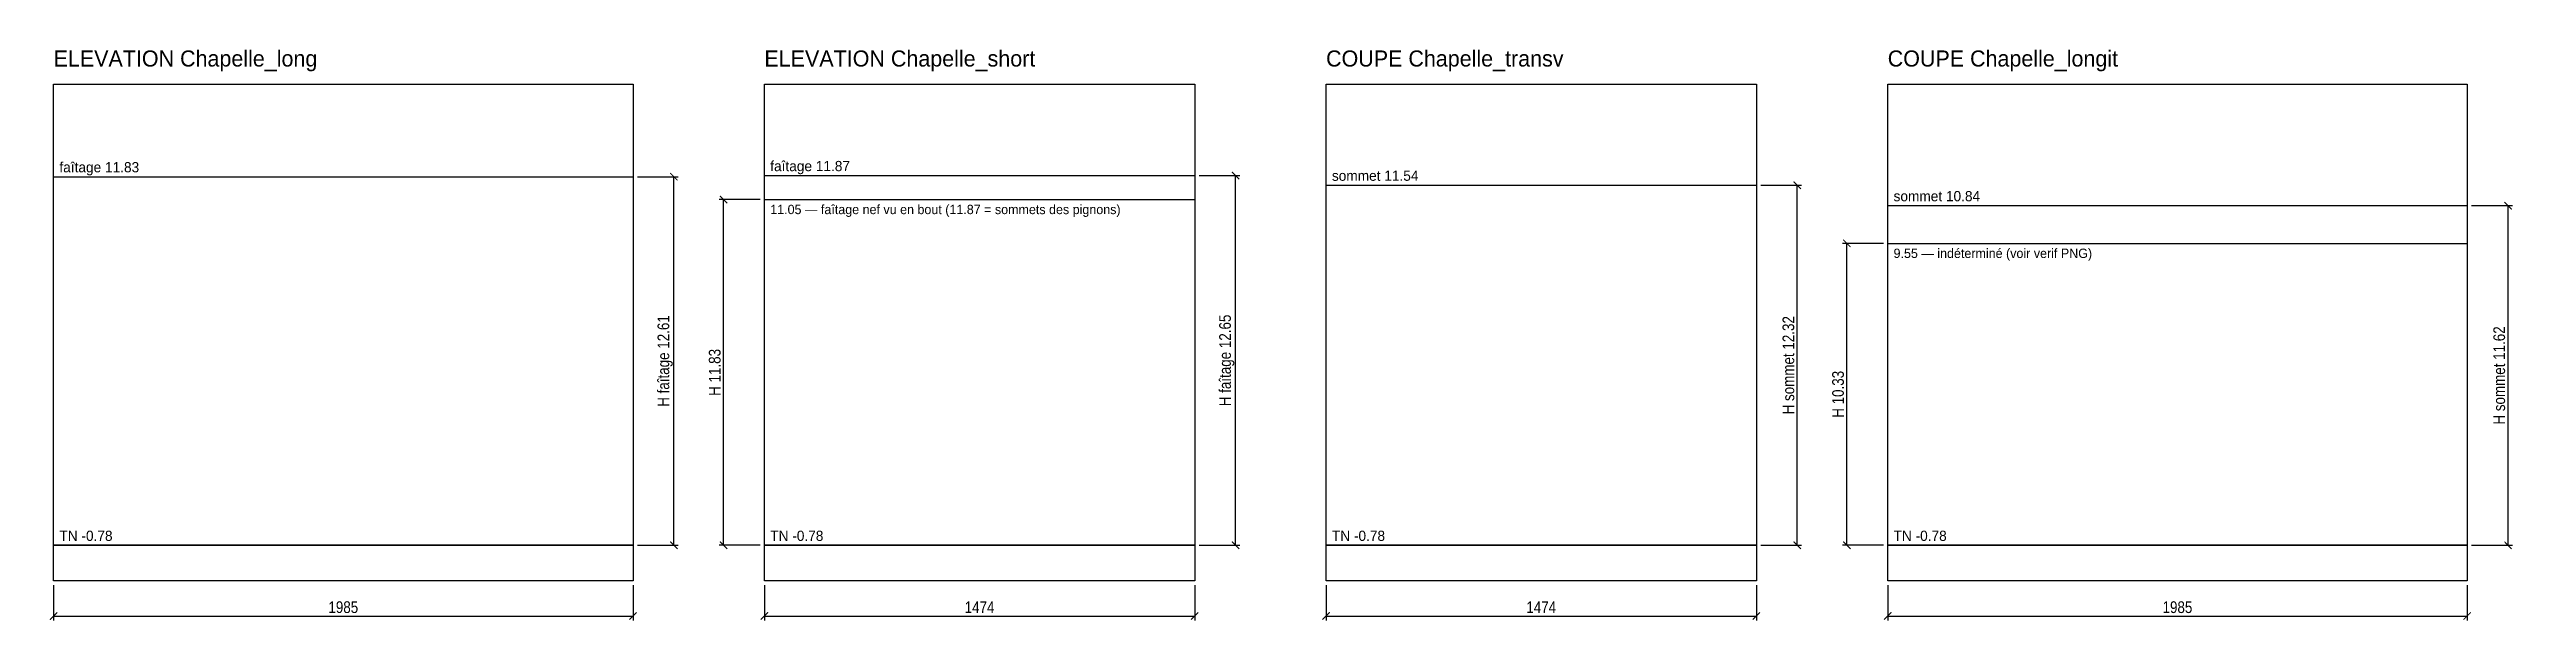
# Model space of a CAD drawing. Header units: metres. Extents: x -5 to 661, y -8 to 16.
# Drawn here: x 486.7 to 571.6, y -3.4 to 16.2 of the extents above; entities that cross this region are included whole.
import ezdxf

# ---------------------------------------------------------------- set-up
doc = ezdxf.new("R2010")
doc.units = ezdxf.units.M
for name, color, linetype in [('COUPE-Chapelle_longit', 5, 'Continuous'), ('COUPE-Chapelle_transv', 5, 'Continuous'), ('ELEV-Chapelle_long', 7, 'Continuous'), ('ELEV-Chapelle_short', 7, 'Continuous'), ('LIGNES-NIVEAU', 4, 'Continuous'), ('MESURES', 1, 'Continuous'), ('TITRES', 7, 'Continuous')]:
    doc.layers.add(name, color=color, linetype=linetype)
doc.styles.add('OpenSansCondensed-Light', font='OpenSansCondensed-Light.ttf')
doc.dimstyles.new('EZDXF', dxfattribs={"dimtxt": 0.25, "dimasz": 0.175, "dimexe": 0.375, "dimexo": 0.125, "dimgap": 0.1, "dimtad": 1, "dimlfac": 100, "dimzin": 12, "dimdsep": 46, "dimtxsty": 'OpenSansCondensed-Light', "dimblk": 'ARCHTICK', "dimcen": 2.5, "dimazin": 3, "dimtfac": 0.5, "dimtmove": 2, "dimatfit": 3})
picture_1 = doc.add_image_def('image13.png', size_in_pixel=(1389, 1190))
picture_2 = doc.add_image_def('image14.png', size_in_pixel=(1031, 1190))
picture_3 = doc.add_image_def('image15.png', size_in_pixel=(1031, 1190))
picture_4 = doc.add_image_def('image16.png', size_in_pixel=(1389, 1190))

msp = doc.modelspace()

# ---------------------------------------------------------------- texts
at = {"layer": 'LIGNES-NIVEAU'}
for s, height, p in [('faîtage 11.83', 0.35, (487.07, 11.98)), ('faîtage 11.87', 0.35, (511.42, 12.02)), ('sommet 11.54', 0.35, (530.66, 11.69)), ('sommet 10.84', 0.35, (549.9, 10.99)), ('11.05 — faîtage nef vu en bout (11.87 = sommets des pignons)', 0.32, (511.42, 10.55)), ('9.55 — indéterminé (voir verif PNG)', 0.32, (549.9, 9.05)), ('TN -0.78', 0.35, (487.07, -0.63)), ('TN -0.78', 0.35, (511.42, -0.63)), ('TN -0.78', 0.35, (530.66, -0.63)), ('TN -0.78', 0.35, (549.9, -0.63))]:
    msp.add_text(s, height=height, dxfattribs=at).set_placement(p)
at = {"layer": 'TITRES'}
for s, p in [('ELEVATION Chapelle_long', (486.87, 15.6)), ('ELEVATION Chapelle_short', (511.22, 15.6)), ('COUPE Chapelle_transv', (530.46, 15.6)), ('COUPE Chapelle_longit', (549.7, 15.6))]:
    msp.add_text(s, height=0.55, dxfattribs=at).set_placement(p)

# ---------------------------------------------------------------- blocks, each defined once
blk = doc.blocks.new('_ARCHTICK')
at = {"color": 0, "linetype": 'BYBLOCK', "const_width": 0.15}
blk.add_lwpolyline([(-0.5, -0.5), (0.5, 0.5)], dxfattribs=at)

# ---------------------------------------------------------------- dimensions: what is measured, and where the dimension line sits
at = {"layer": 'MESURES'}
for base, p1, p2, text in [((508.12, -0.78), (506.72, -0.78), (506.72, 11.83), 'H faîtage 12.61'), ((527.36, -0.78), (525.96, -0.78), (525.96, 11.87), 'H faîtage 12.65'), ((509.82, -0.78), (511.22, -0.78), (511.22, 11.05), 'H 11.83'), ((546.6, -0.78), (545.2, -0.78), (545.2, 11.54), 'H sommet 12.32'), ((570.95, -0.78), (569.55, -0.78), (569.55, 10.84), 'H sommet 11.62'), ((548.3, -0.78), (549.7, -0.78), (549.7, 9.55), 'H 10.33')]:
    msp.add_linear_dim(base=base, p1=p1, p2=p2, angle=90, text=text, dimstyle='EZDXF', override={"dimtxt": 0.4, "dimasz": 0.25, "dimexe": 0.15, "dimexo": 0.15, "dimdec": 2}, dxfattribs=at).render()
for base, p1, p2 in [((486.87, -3.2), (486.87, -2), (506.72, -2)), ((511.22, -3.2), (511.22, -2), (525.96, -2)), ((530.46, -3.2), (530.46, -2), (545.2, -2)), ((549.7, -3.2), (549.7, -2), (569.55, -2))]:
    msp.add_linear_dim(base=base, p1=p1, p2=p2, dimstyle='EZDXF', override={"dimtxt": 0.4, "dimasz": 0.25, "dimexe": 0.15, "dimexo": 0.15, "dimdec": 2}, dxfattribs=at).render()

# ---------------------------------------------------------------- linework, layer by layer
at = {"layer": 'LIGNES-NIVEAU'}
for points in [[(486.87, 11.83), (506.72, 11.83)], [(511.22, 11.87), (525.96, 11.87)], [(511.22, 11.05), (525.96, 11.05)], [(530.46, 11.54), (545.2, 11.54)], [(549.7, 10.84), (569.55, 10.84)], [(549.7, 9.55), (569.55, 9.55)]]:
    msp.add_lwpolyline(points, dxfattribs=at)
at = {"layer": 'LIGNES-NIVEAU', "const_width": 0.06}
for points in [[(486.87, -0.78), (506.72, -0.78)], [(511.22, -0.78), (525.96, -0.78)], [(530.46, -0.78), (545.2, -0.78)], [(549.7, -0.78), (569.55, -0.78)]]:
    msp.add_lwpolyline(points, dxfattribs=at)

msp.set_redraw_order([(e.dxf.handle, doc.entitydb.next_handle()) for e in msp.query("TEXT MTEXT ATTDEF DIMENSION ARC_DIMENSION")])  # texts and dimensions are drawn at this point

# ---------------------------------------------------------------- pictures from other files: only their frames are drawn
at = {"layer": 'COUPE-Chapelle_longit'}
image = msp.add_image(picture_4, insert=(549.7, -2), size_in_units=(19.85, 17), dxfattribs=at)
at = {"layer": 'COUPE-Chapelle_transv'}
image = msp.add_image(picture_3, insert=(530.46, -2), size_in_units=(14.74, 17), dxfattribs=at)
at = {"layer": 'ELEV-Chapelle_long'}
image = msp.add_image(picture_1, insert=(486.87, -2), size_in_units=(19.85, 17), dxfattribs=at)
at = {"layer": 'ELEV-Chapelle_short'}
image = msp.add_image(picture_2, insert=(511.22, -2), size_in_units=(14.74, 17), dxfattribs=at)

doc.saveas('drawing.dxf')
